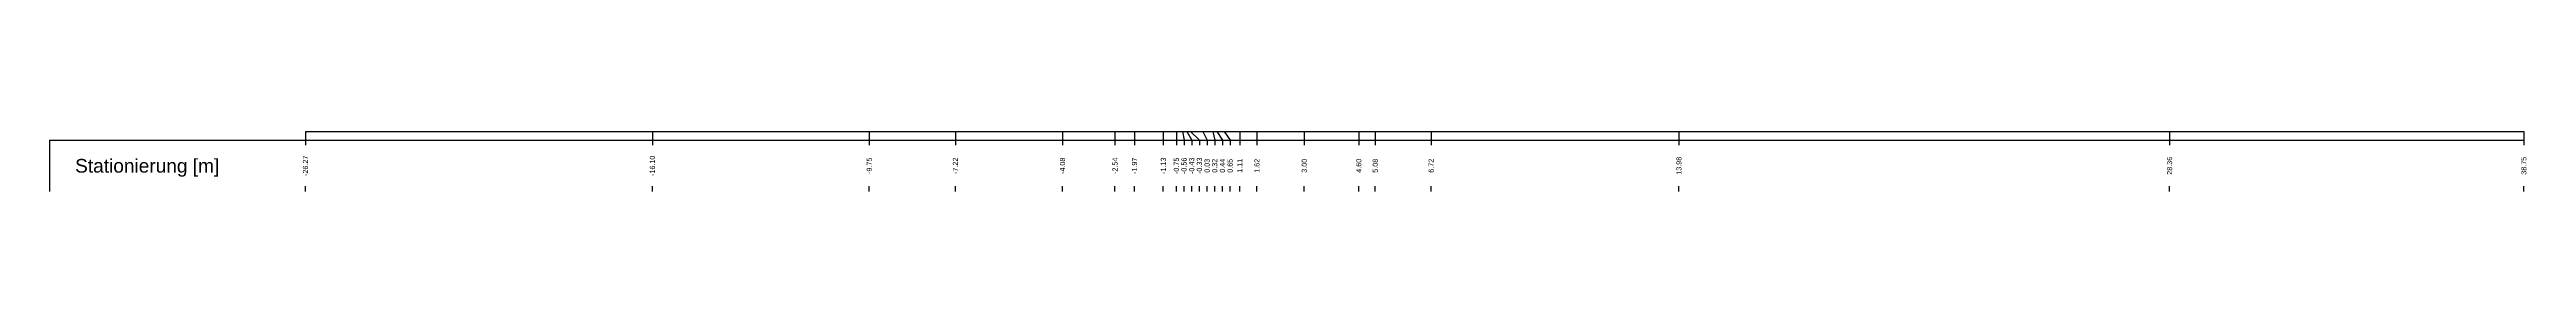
# Model space of a CAD drawing. Header units: millimetres. Extents: x -8 to 79, y -83 to 317.
# Drawn here: x -7.5 to 65.1, y 125.2 to 127 of the extents above; entities that cross this region are included whole.
import ezdxf
from ezdxf.enums import TextEntityAlignment as Align

# ---------------------------------------------------------------- set-up
doc = ezdxf.new("R2010")
doc.units = ezdxf.units.MM
doc.styles.get("Standard").update_dxf_attribs({"font": 'arial.ttf'})

msp = doc.modelspace()

# ---------------------------------------------------------------- linework, layer by layer
at = {"layer": 'band'}
for p, q in [((0, 126.75), (0, 126.6)), ((10.168, 126.75), (10.168, 126.6)), ((16.524, 126.75), (16.524, 126.6)), ((19.048, 126.75), (19.048, 126.6)), ((22.187, 126.75), (22.187, 126.6)), ((23.725, 126.75), (23.725, 126.6)), ((24.298, 126.75), (24.298, 126.6)), ((25.142, 126.75), (25.142, 126.6)), ((25.524, 126.75), (25.524, 126.6)), ((25.749, 126.75), (25.749, 126.6)), ((25.974, 126.75), (25.974, 126.6)), ((26.199, 126.75), (26.199, 126.6)), ((26.424, 126.75), (26.424, 126.6)), ((26.649, 126.75), (26.649, 126.6)), ((26.874, 126.75), (26.874, 126.6)), ((27.099, 126.75), (27.099, 126.6)), ((27.384, 126.75), (27.384, 126.6)), ((27.886, 126.75), (27.886, 126.6)), ((29.273, 126.75), (29.273, 126.6)), ((30.871, 126.75), (30.871, 126.6)), ((31.354, 126.75), (31.354, 126.6)), ((32.992, 126.75), (32.992, 126.6)), ((40.253, 126.75), (40.253, 126.6)), ((54.634, 126.75), (54.634, 126.6)), ((65.016, 126.75), (65.016, 126.6)), ((0, 125.25), (0, 125.4)), ((10.168, 125.25), (10.168, 125.4)), ((16.524, 125.25), (16.524, 125.4)), ((19.048, 125.25), (19.048, 125.4)), ((22.187, 125.25), (22.187, 125.4)), ((23.725, 125.25), (23.725, 125.4)), ((24.298, 125.25), (24.298, 125.4)), ((25.142, 125.25), (25.142, 125.4)), ((25.524, 125.25), (25.524, 125.4)), ((25.749, 125.25), (25.749, 125.4)), ((25.974, 125.25), (25.974, 125.4)), ((26.199, 125.25), (26.199, 125.4)), ((26.424, 125.25), (26.424, 125.4)), ((26.649, 125.25), (26.649, 125.4)), ((26.874, 125.25), (26.874, 125.4)), ((27.099, 125.25), (27.099, 125.4)), ((27.384, 125.25), (27.384, 125.4)), ((27.886, 125.25), (27.886, 125.4)), ((29.273, 125.25), (29.273, 125.4)), ((30.871, 125.25), (30.871, 125.4)), ((31.354, 125.25), (31.354, 125.4)), ((32.992, 125.25), (32.992, 125.4)), ((40.253, 125.25), (40.253, 125.4)), ((54.634, 125.25), (54.634, 125.4)), ((65.016, 125.25), (65.016, 125.4))]:
    msp.add_line(p, q, dxfattribs=at)
at = {"layer": 'frame'}
for p, q in [((-7.5, 126.75), (65.016, 126.75)), ((-7.5, 126.75), (-7.5, 125.25)), ((0, 127), (65.016, 127))]:
    msp.add_line(p, q, dxfattribs=at)
at = {"layer": 'marker', "color": 253}
for p, q in [((0, 127), (0, 126.75)), ((10.168, 127), (10.168, 126.75)), ((16.524, 127), (16.524, 126.75)), ((19.048, 127), (19.048, 126.75)), ((22.187, 127), (22.187, 126.75)), ((23.725, 127), (23.725, 126.75)), ((24.298, 127), (24.298, 126.75)), ((25.142, 127), (25.142, 126.75)), ((25.524, 127), (25.524, 126.75)), ((25.705, 127), (25.749, 126.75)), ((25.836, 127), (25.974, 126.75)), ((25.936, 127), (26.199, 126.75)), ((26.299, 127), (26.424, 126.75)), ((26.589, 127), (26.649, 126.75)), ((26.711, 127), (26.874, 126.75)), ((26.922, 127), (27.099, 126.75)), ((27.384, 127), (27.384, 126.75)), ((27.886, 127), (27.886, 126.75)), ((29.273, 127), (29.273, 126.75)), ((30.871, 127), (30.871, 126.75)), ((31.354, 127), (31.354, 126.75)), ((32.992, 127), (32.992, 126.75)), ((40.253, 127), (40.253, 126.75)), ((54.634, 127), (54.634, 126.75)), ((65.016, 127), (65.016, 126.75))]:
    msp.add_line(p, q, dxfattribs=at)

# ---------------------------------------------------------------- texts
msp.add_text('Stationierung [m]', height=0.4).set_placement((-6.75, 126), align=Align.MIDDLE_LEFT)
for s, p in [('-26.27', (0, 126)), ('-16.10', (10.168, 126)), ('-9.75', (16.524, 126)), ('-7.22', (19.048, 126)), ('-4.08', (22.187, 126)), ('-2.54', (23.725, 126)), ('-1.97', (24.298, 126)), ('-1.13', (25.142, 126)), ('-0.75', (25.524, 126)), ('-0.56', (25.749, 126)), ('-0.43', (25.974, 126)), ('-0.33', (26.199, 126)), ('0.03', (26.424, 126)), ('0.32', (26.649, 126)), ('0.44', (26.874, 126)), ('0.65', (27.099, 126)), ('1.11', (27.384, 126)), ('1.62', (27.886, 126)), ('3.00', (29.273, 126)), ('4.60', (30.871, 126)), ('5.08', (31.354, 126)), ('6.72', (32.992, 126)), ('13.98', (40.253, 126)), ('28.36', (54.634, 126)), ('38.75', (65.016, 126))]:
    msp.add_text(s, height=0.15, rotation=90).set_placement(p, align=Align.MIDDLE)

doc.saveas('drawing.dxf')
